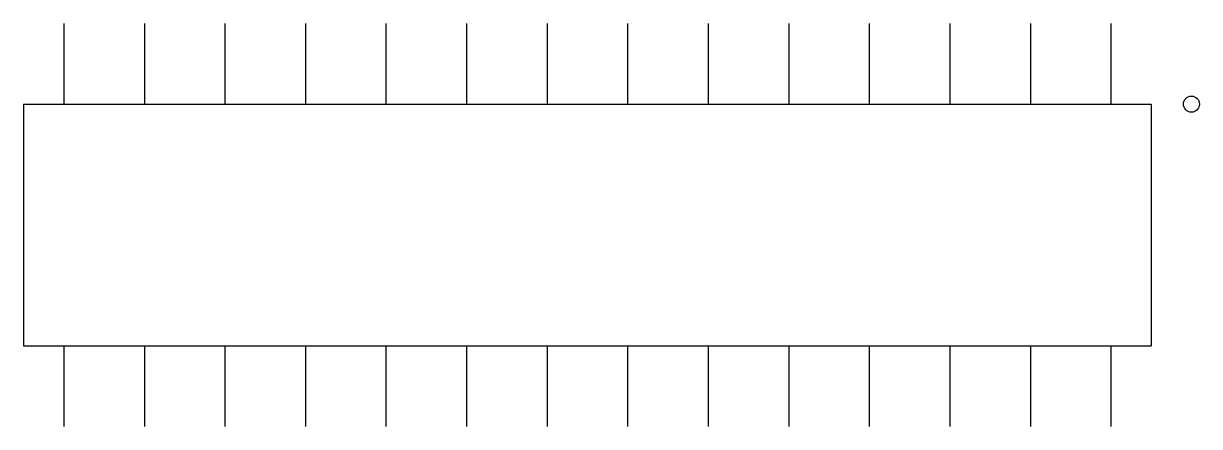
# Model space of a CAD drawing. Header units: inches. Extents: x 2802 to 4152, y -2757 to 2462.
# Drawn here: x 2802.5 to 2875.5, y 2437.5 to 2462.5 of the extents above; entities that cross this region are included whole.
import ezdxf

# ---------------------------------------------------------------- set-up
doc = ezdxf.new("R2010")
doc.units = ezdxf.units.IN
doc.header["$MEASUREMENT"] = 0

msp = doc.modelspace()

# ---------------------------------------------------------------- linework, layer by layer
for p, q in [((2805, 2462.5), (2805, 2457.5)), ((2810, 2462.5), (2810, 2457.5)), ((2815, 2462.5), (2815, 2457.5)), ((2820, 2462.5), (2820, 2457.5)), ((2825, 2462.5), (2825, 2457.5)), ((2830, 2462.5), (2830, 2457.5)), ((2835, 2462.5), (2835, 2457.5)), ((2840, 2462.5), (2840, 2457.5)), ((2845, 2462.5), (2845, 2457.5)), ((2850, 2462.5), (2850, 2457.5)), ((2855, 2462.5), (2855, 2457.5)), ((2860, 2462.5), (2860, 2457.5)), ((2865, 2462.5), (2865, 2457.5)), ((2870, 2462.5), (2870, 2457.5)), ((2802.5, 2457.5), (2802.5, 2442.5)), ((2802.5, 2457.5), (2872.5, 2457.5)), ((2872.5, 2457.5), (2872.5, 2442.5)), ((2802.5, 2442.5), (2872.5, 2442.5)), ((2805, 2442.5), (2805, 2437.5)), ((2810, 2442.5), (2810, 2437.5)), ((2815, 2442.5), (2815, 2437.5)), ((2820, 2442.5), (2820, 2437.5)), ((2825, 2442.5), (2825, 2437.5)), ((2830, 2442.5), (2830, 2437.5)), ((2835, 2442.5), (2835, 2437.5)), ((2840, 2442.5), (2840, 2437.5)), ((2845, 2442.5), (2845, 2437.5)), ((2850, 2442.5), (2850, 2437.5)), ((2855, 2442.5), (2855, 2437.5)), ((2860, 2442.5), (2860, 2437.5)), ((2865, 2442.5), (2865, 2437.5)), ((2870, 2442.5), (2870, 2437.5))]:
    msp.add_line(p, q)
msp.add_circle((2875, 2457.5), 0.5)

doc.saveas('drawing.dxf')
